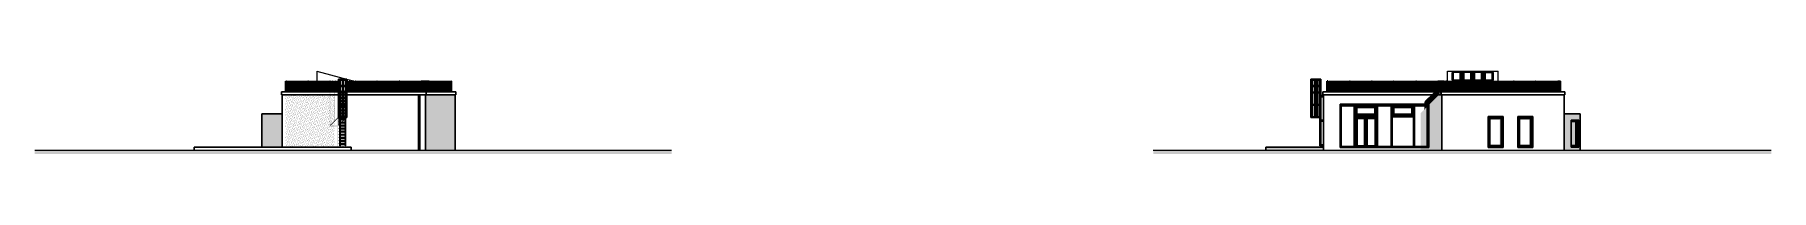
# Model space of a CAD drawing. Header units: metres. Extents: x -328 to 105, y 376 to 433.
# Drawn here: x -218.5 to -77.9, y 426.2 to 433 of the extents above; entities that cross this region are included whole.
import ezdxf

# ---------------------------------------------------------------- set-up
doc = ezdxf.new("R2010")
doc.units = ezdxf.units.M
doc.header["$MEASUREMENT"] = 0
for name, color, linetype in [('00 LineaTerra', 7, 'Continuous'), ('00 NON sezionato 00', 7, 'Continuous'), ('00 Ombre RET', 7, 'Continuous'), ('00 Porte&Fin', 7, 'Continuous'), ('00 Retini', 7, 'Continuous')]:
    doc.layers.add(name, color=color, linetype=linetype)

msp = doc.modelspace()

# ---------------------------------------------------------------- hatches: boundary and pattern name
at = {"layer": '00 Ombre RET', "linetype": 'Continuous', "lineweight": 35}
for points in [[(-198.508, 431.001), (-193.931, 431.001), (-193.931, 431.037), (-198.508, 431.037)], [(-194.659, 428.468), (-194.659, 431.287), (-194.588, 431.287), (-194.588, 428.574), (-193.883, 428.574), (-193.989, 428.468)], [(-194.295, 428.833), (-194.295, 431.287), (-194.224, 431.287), (-194.224, 428.903)], [(-194.036, 426.797), (-194.036, 431.287), (-193.979, 431.287), (-193.979, 426.797)], [(-193.979, 429.223), (-193.931, 429.272), (-193.931, 431.287), (-193.979, 431.287)], [(-193.979, 431.104), (-193.931, 431.104), (-193.931, 431.079), (-193.979, 431.079)], [(-193.979, 430.854), (-193.931, 430.854), (-193.931, 430.829), (-193.979, 430.829)], [(-193.979, 430.604), (-193.931, 430.604), (-193.931, 430.579), (-193.979, 430.579)], [(-193.979, 430.354), (-193.931, 430.354), (-193.931, 430.329), (-193.979, 430.329)], [(-193.926, 431.104), (-193.926, 431.079), (-193.85, 431.079), (-193.85, 431.104)], [(-193.926, 431.001), (-193.85, 431.001), (-193.85, 431.037), (-193.926, 431.037)], [(-193.926, 430.854), (-193.926, 430.829), (-193.85, 430.829), (-193.85, 430.854)], [(-193.926, 430.604), (-193.926, 430.579), (-193.85, 430.579), (-193.85, 430.604)], [(-193.926, 430.354), (-193.926, 430.329), (-193.85, 430.329), (-193.85, 430.354)], [(-193.786, 431.079), (-193.625, 431.079), (-193.625, 431.104), (-193.786, 431.104)], [(-193.621, 431.034), (-193.786, 431.034), (-193.786, 431.001), (-193.621, 431.001)], [(-193.786, 430.829), (-193.625, 430.829), (-193.625, 430.854), (-193.786, 430.854)], [(-193.786, 430.579), (-193.625, 430.579), (-193.625, 430.604), (-193.786, 430.604)], [(-193.786, 430.329), (-193.625, 430.329), (-193.625, 430.354), (-193.786, 430.354)], [(-193.625, 431.284), (-193.621, 431.284), (-193.621, 431.272), (-193.625, 431.272)], [(-193.625, 430.272), (-193.621, 430.272), (-193.621, 431.197), (-193.625, 431.197)], [(-193.621, 429.272), (-193.625, 429.272), (-193.625, 430.197), (-193.621, 430.197)], [(-193.571, 431.272), (-193.554, 431.272), (-193.554, 431.284), (-193.571, 431.284)], [(-193.571, 430.272), (-193.554, 430.272), (-193.554, 431.197), (-193.571, 431.197)], [(-193.406, 431.034), (-193.571, 431.034), (-193.571, 431.001), (-193.406, 431.001)], [(-193.571, 429.272), (-193.554, 429.272), (-193.554, 430.197), (-193.571, 430.197)], [(-193.342, 431.001), (-193.266, 431.001), (-193.266, 431.037), (-193.342, 431.037)], [(-193.261, 431.001), (-187.463, 431.001), (-187.463, 431.037), (-193.261, 431.037)], [(-187.343, 431.001), (-184.478, 431.001), (-184.478, 431.037), (-187.343, 431.037)], [(-114.186, 431.037), (-114.186, 431.001), (-104.606, 431.001), (-104.606, 431.037)], [(-105.656, 430.297), (-105.656, 430.237), (-105.882, 430.01), (-105.882, 430.07), (-112.856, 430.07), (-112.856, 430.297)], [(-104.656, 431.237), (-106.317, 429.575), (-106.317, 426.547), (-104.606, 426.547), (-104.606, 431.037), (-104.656, 431.037)], [(-106.067, 429.825), (-105.996, 429.896), (-105.996, 430.526), (-106.067, 430.455)], [(-105.968, 430.554), (-105.968, 429.924), (-104.794, 431.098), (-104.794, 431.287), (-105.236, 431.287)], [(-104.695, 431.287), (-104.766, 431.287), (-104.766, 431.127), (-104.695, 431.191)], [(-104.606, 431.001), (-94.706, 431.001), (-94.706, 431.037), (-104.606, 431.037)], [(-198.508, 429.497), (-200.15, 429.497), (-200.15, 426.797), (-198.508, 426.797)], [(-194.588, 428.614), (-193.931, 429.272), (-193.931, 429.197), (-194.553, 428.574), (-194.588, 428.574)], [(-193.979, 430.104), (-193.931, 430.104), (-193.931, 430.079), (-193.979, 430.079)], [(-193.979, 429.854), (-193.931, 429.854), (-193.931, 429.829), (-193.979, 429.829)], [(-193.979, 429.604), (-193.931, 429.604), (-193.931, 429.579), (-193.979, 429.579)], [(-193.979, 429.354), (-193.931, 429.354), (-193.931, 429.329), (-193.979, 429.329)], [(-193.918, 428.574), (-193.916, 429.197), (-193.931, 429.197), (-193.979, 429.148), (-193.979, 428.574)], [(-193.979, 429.104), (-193.831, 429.104), (-193.831, 429.079), (-193.979, 429.079)], [(-193.979, 428.854), (-193.831, 428.854), (-193.831, 428.829), (-193.979, 428.829)], [(-193.926, 430.104), (-193.926, 430.079), (-193.85, 430.079), (-193.85, 430.104)], [(-193.926, 429.854), (-193.926, 429.829), (-193.85, 429.829), (-193.85, 429.854)], [(-193.926, 429.604), (-193.926, 429.579), (-193.85, 429.579), (-193.85, 429.604)], [(-193.926, 429.354), (-193.926, 429.329), (-193.85, 429.329), (-193.85, 429.354)], [(-193.883, 428.574), (-193.918, 428.574), (-193.918, 428.614), (-193.336, 429.197), (-193.261, 429.197)], [(-193.786, 430.079), (-193.625, 430.079), (-193.625, 430.104), (-193.786, 430.104)], [(-193.786, 429.829), (-193.625, 429.829), (-193.625, 429.854), (-193.786, 429.854)], [(-193.786, 429.579), (-193.625, 429.579), (-193.625, 429.604), (-193.786, 429.604)], [(-193.786, 429.329), (-193.625, 429.329), (-193.625, 429.354), (-193.786, 429.354)], [(-193.786, 429.079), (-193.625, 429.079), (-193.625, 429.104), (-193.786, 429.104)], [(-193.786, 428.829), (-193.625, 428.829), (-193.625, 428.854), (-193.786, 428.854)], [(-193.554, 429.059), (-193.625, 429.059), (-193.625, 429.197), (-193.554, 429.197)], [(-193.554, 428.809), (-193.611, 428.809), (-193.611, 428.829), (-193.625, 428.829), (-193.625, 429.034), (-193.554, 429.034)], [(-193.554, 428.559), (-193.611, 428.559), (-193.611, 428.784), (-193.554, 428.784)], [(-99.656, 426.797), (-99.939, 426.797), (-99.939, 429.014), (-100.856, 429.014), (-100.856, 429.297), (-99.656, 429.297)], [(-97.256, 426.797), (-97.539, 426.797), (-97.539, 429.014), (-98.456, 429.014), (-98.456, 429.297), (-97.256, 429.297)], [(-94.706, 426.547), (-93.408, 426.547), (-93.408, 429.497), (-94.706, 429.497)], [(-193.979, 428.604), (-193.831, 428.604), (-193.831, 428.579), (-193.979, 428.579)], [(-193.979, 428.354), (-193.831, 428.354), (-193.831, 428.329), (-193.979, 428.329)], [(-193.979, 428.104), (-193.831, 428.104), (-193.831, 428.079), (-193.979, 428.079)], [(-193.979, 427.854), (-193.831, 427.854), (-193.831, 427.829), (-193.979, 427.829)], [(-193.979, 427.604), (-193.831, 427.604), (-193.831, 427.579), (-193.979, 427.579)], [(-193.786, 428.579), (-193.611, 428.579), (-193.611, 428.604), (-193.786, 428.604)], [(-193.786, 428.329), (-193.611, 428.329), (-193.611, 428.354), (-193.786, 428.354)], [(-193.786, 428.079), (-193.611, 428.079), (-193.611, 428.104), (-193.786, 428.104)], [(-193.786, 427.829), (-193.611, 427.829), (-193.611, 427.854), (-193.786, 427.854)], [(-193.786, 427.579), (-193.611, 427.579), (-193.611, 427.604), (-193.786, 427.604)], [(-193.554, 428.309), (-193.611, 428.309), (-193.611, 428.534), (-193.554, 428.534)], [(-193.554, 428.059), (-193.611, 428.059), (-193.611, 428.284), (-193.554, 428.284)], [(-193.554, 427.809), (-193.611, 427.809), (-193.611, 428.034), (-193.554, 428.034)], [(-193.554, 427.559), (-193.611, 427.559), (-193.611, 427.784), (-193.554, 427.784)], [(-193.554, 427.309), (-193.611, 427.309), (-193.611, 427.534), (-193.554, 427.534)], [(-193.979, 427.354), (-193.831, 427.354), (-193.831, 427.329), (-193.979, 427.329)], [(-193.979, 427.104), (-193.831, 427.104), (-193.831, 427.079), (-193.979, 427.079)], [(-193.979, 426.829), (-193.611, 426.829), (-193.611, 426.854), (-193.979, 426.854)], [(-193.786, 427.329), (-193.611, 427.329), (-193.611, 427.354), (-193.786, 427.354)], [(-193.786, 427.079), (-193.611, 427.079), (-193.611, 427.104), (-193.786, 427.104)], [(-193.554, 427.059), (-193.611, 427.059), (-193.611, 427.284), (-193.554, 427.284)], [(-193.554, 426.797), (-193.611, 426.797), (-193.611, 427.034), (-193.554, 427.034)], [(-114.186, 426.547), (-114.186, 426.797), (-118.856, 426.797), (-118.856, 426.547)]]:
    msp.add_hatch(color=244, dxfattribs=at).paths.add_polyline_path(points)
at = {"layer": '00 Ombre RET', "linetype": 'Continuous', "lineweight": 18}
for color, points in [(94, [(-186.893, 426.547), (-184.478, 426.547), (-184.478, 431.037), (-186.893, 431.037)]), (97, [(-218.528, 426.547), (-166.97, 426.547), (-166.97, 426.247), (-218.528, 426.247)]), (97, [(-127.979, 426.547), (-77.943, 426.547), (-77.943, 426.247), (-127.979, 426.247)])]:
    msp.add_hatch(color=color, dxfattribs=at).paths.add_polyline_path(points)
at = {"layer": '00 Retini', "linetype": 'Continuous', "lineweight": 35}
for color, points in [(155, [(-196.458, 432.167), (-198.118, 432.167), (-198.118, 431.317), (-196.458, 431.317)]), (155, [(-194.668, 432.167), (-196.328, 432.167), (-196.328, 431.317), (-194.668, 431.317)]), (155, [(-190.863, 432.167), (-192.523, 432.167), (-192.523, 431.317), (-190.863, 431.317)]), (155, [(-189.073, 432.167), (-190.733, 432.167), (-190.733, 431.317), (-189.073, 431.317)]), (155, [(-187.283, 432.167), (-188.943, 432.167), (-188.943, 431.317), (-187.283, 431.317)]), (193, [(-186.658, 431.317), (-186.658, 432.167), (-187.153, 432.167), (-187.153, 431.317)]), (155, [(-184.868, 432.167), (-186.528, 432.167), (-186.528, 431.317), (-184.868, 431.317)]), (155, [(-112.136, 432.167), (-113.796, 432.167), (-113.796, 431.317), (-112.136, 431.317)]), (155, [(-110.346, 432.167), (-112.006, 432.167), (-112.006, 431.317), (-110.346, 431.317)]), (155, [(-108.556, 432.167), (-110.216, 432.167), (-110.216, 431.317), (-108.556, 431.317)]), (155, [(-106.766, 432.167), (-108.426, 432.167), (-108.426, 431.317), (-106.766, 431.317)]), (155, [(-104.976, 432.167), (-106.636, 432.167), (-106.636, 431.317), (-104.976, 431.317)]), (191, [(-104.396, 431.317), (-104.396, 432.167), (-104.846, 432.167), (-104.846, 431.317)]), (155, [(-102.431, 432.167), (-104.091, 432.167), (-104.091, 431.317), (-102.431, 431.317)]), (155, [(-100.641, 432.167), (-102.301, 432.167), (-102.301, 431.317), (-100.641, 431.317)]), (155, [(-98.851, 432.167), (-100.511, 432.167), (-100.511, 431.317), (-98.851, 431.317)]), (155, [(-97.061, 432.167), (-98.721, 432.167), (-98.721, 431.317), (-97.061, 431.317)]), (155, [(-95.271, 432.167), (-96.931, 432.167), (-96.931, 431.317), (-95.271, 431.317)])]:
    msp.add_hatch(color=color, dxfattribs=at).paths.add_polyline_path(points)
h = msp.add_hatch(dxfattribs=at)
h.set_pattern_fill('Pietra_tagliata', color=120, style=0, pattern_type=2)
h.set_pattern_definition([(45, (0, 0.35), (-0.11136932, 0.11136932), [0, -0.105, 0, -0.1575]), (110, (0.35, 0.35), (0.14800159, 0.05386817), [0, -0.077, 0, -0.133])])
h.paths.add_polyline_path([(-194.233, 426.797), (-198.233, 426.797), (-198.233, 431.037), (-194.233, 431.037)])

# ---------------------------------------------------------------- linework, layer by layer
at = {"layer": '00 LineaTerra', "color": 6, "linetype": 'Continuous', "lineweight": 18}
for p, q in [((-218.528, 426.547), (-166.97, 426.547)), ((-127.979, 426.547), (-77.943, 426.547))]:
    msp.add_line(p, q, dxfattribs=at)
at = {"layer": '00 NON sezionato 00', "color": 3, "linetype": 'Continuous', "lineweight": 35}
for p, q in [((-198.208, 431.287), (-198.208, 432.167)), ((-198.208, 432.167), (-198.158, 432.167)), ((-198.158, 431.287), (-198.158, 432.167)), ((-198.158, 432.107), (-198.118, 432.107)), ((-198.158, 432.007), (-198.118, 432.007)), ((-196.418, 432.107), (-196.458, 432.107)), ((-196.418, 432.007), (-196.458, 432.007)), ((-196.418, 431.287), (-196.418, 432.167)), ((-196.418, 432.167), (-196.368, 432.167)), ((-196.368, 431.287), (-196.368, 432.167)), ((-196.368, 432.107), (-196.328, 432.107)), ((-196.368, 432.007), (-196.328, 432.007)), ((-194.628, 432.107), (-194.668, 432.107)), ((-194.628, 432.007), (-194.668, 432.007)), ((-194.628, 431.287), (-194.628, 432.167)), ((-194.628, 432.167), (-194.578, 432.167)), ((-194.578, 431.287), (-194.578, 432.167)), ((-194.476, 431.287), (-194.476, 432.167)), ((-194.476, 432.167), (-194.426, 432.167)), ((-194.426, 431.287), (-194.426, 432.167)), ((-194.324, 431.287), (-194.324, 432.167)), ((-194.324, 432.167), (-194.274, 432.167)), ((-194.274, 431.287), (-194.274, 432.167)), ((-194.172, 431.287), (-194.172, 432.167)), ((-194.172, 432.167), (-194.122, 432.167)), ((-194.122, 431.287), (-194.122, 432.167)), ((-194.021, 431.287), (-194.021, 432.167)), ((-194.021, 432.167), (-193.971, 432.167)), ((-193.971, 431.287), (-193.971, 432.167)), ((-193.221, 431.287), (-193.221, 432.167)), ((-193.171, 432.167), (-193.221, 432.167)), ((-193.171, 431.287), (-193.171, 432.167)), ((-193.069, 431.287), (-193.069, 432.167)), ((-193.019, 432.167), (-193.069, 432.167)), ((-193.019, 431.287), (-193.019, 432.167)), ((-192.917, 431.287), (-192.917, 432.167)), ((-192.867, 432.167), (-192.917, 432.167)), ((-192.867, 431.287), (-192.867, 432.167)), ((-192.765, 431.287), (-192.765, 432.167)), ((-192.715, 432.167), (-192.765, 432.167)), ((-192.715, 431.287), (-192.715, 432.167)), ((-192.613, 431.287), (-192.613, 432.167)), ((-192.613, 432.167), (-192.563, 432.167)), ((-192.563, 431.287), (-192.563, 432.167)), ((-192.563, 432.107), (-192.523, 432.107)), ((-192.563, 432.007), (-192.523, 432.007)), ((-190.823, 432.107), (-190.863, 432.107)), ((-190.823, 432.007), (-190.863, 432.007)), ((-190.823, 431.287), (-190.823, 432.167)), ((-190.823, 432.167), (-190.773, 432.167)), ((-190.773, 431.287), (-190.773, 432.167)), ((-190.773, 432.107), (-190.733, 432.107)), ((-190.773, 432.007), (-190.733, 432.007)), ((-189.033, 432.107), (-189.073, 432.107)), ((-189.033, 432.007), (-189.073, 432.007)), ((-189.033, 431.287), (-189.033, 432.167)), ((-189.033, 432.167), (-188.983, 432.167)), ((-188.983, 431.287), (-188.983, 432.167)), ((-188.983, 432.107), (-188.943, 432.107)), ((-188.983, 432.007), (-188.943, 432.007)), ((-187.243, 432.107), (-187.283, 432.107)), ((-187.243, 432.007), (-187.283, 432.007)), ((-187.243, 431.287), (-187.243, 432.167)), ((-187.243, 432.167), (-187.193, 432.167)), ((-187.193, 431.287), (-187.193, 432.167)), ((-187.153, 432.107), (-187.193, 432.107)), ((-187.153, 432.007), (-187.193, 432.007)), ((-187.153, 432.167), (-187.153, 431.317)), ((-187.153, 432.167), (-186.658, 432.167)), ((-186.658, 432.167), (-186.658, 431.317)), ((-186.658, 432.107), (-186.618, 432.107)), ((-186.658, 432.007), (-186.618, 432.007)), ((-186.618, 431.287), (-186.618, 432.167)), ((-186.618, 432.167), (-186.568, 432.167)), ((-186.568, 431.287), (-186.568, 432.167)), ((-186.568, 432.107), (-186.528, 432.107)), ((-186.568, 432.007), (-186.528, 432.007)), ((-184.828, 432.107), (-184.868, 432.107)), ((-184.828, 432.007), (-184.868, 432.007)), ((-184.828, 431.287), (-184.828, 432.167)), ((-184.828, 432.167), (-184.778, 432.167)), ((-184.778, 431.287), (-184.778, 432.167)), ((-113.836, 432.167), (-113.886, 432.167)), ((-113.886, 431.287), (-113.886, 432.167)), ((-113.836, 431.287), (-113.836, 432.167)), ((-113.836, 432.107), (-113.796, 432.107)), ((-113.836, 432.007), (-113.796, 432.007)), ((-112.096, 432.107), (-112.136, 432.107)), ((-112.096, 432.007), (-112.136, 432.007)), ((-112.096, 431.287), (-112.096, 432.167)), ((-112.096, 432.167), (-112.046, 432.167)), ((-112.046, 431.287), (-112.046, 432.167)), ((-112.046, 432.107), (-112.006, 432.107)), ((-112.046, 432.007), (-112.006, 432.007)), ((-110.306, 432.107), (-110.346, 432.107)), ((-110.306, 432.007), (-110.346, 432.007)), ((-110.306, 431.287), (-110.306, 432.167)), ((-110.306, 432.167), (-110.256, 432.167)), ((-110.256, 431.287), (-110.256, 432.167)), ((-110.256, 432.107), (-110.216, 432.107)), ((-110.256, 432.007), (-110.216, 432.007)), ((-108.516, 432.107), (-108.556, 432.107)), ((-108.516, 432.007), (-108.556, 432.007)), ((-108.516, 431.287), (-108.516, 432.167)), ((-108.516, 432.167), (-108.466, 432.167)), ((-108.466, 431.287), (-108.466, 432.167)), ((-108.466, 432.107), (-108.426, 432.107)), ((-108.466, 432.007), (-108.426, 432.007)), ((-106.726, 432.107), (-106.766, 432.107)), ((-106.726, 432.007), (-106.766, 432.007)), ((-106.726, 431.287), (-106.726, 432.167)), ((-106.726, 432.167), (-106.676, 432.167)), ((-106.676, 431.287), (-106.676, 432.167)), ((-106.676, 432.107), (-106.636, 432.107)), ((-106.676, 432.007), (-106.636, 432.007)), ((-104.936, 432.107), (-104.976, 432.107)), ((-104.936, 432.007), (-104.976, 432.007)), ((-104.936, 431.287), (-104.936, 432.167)), ((-104.936, 432.167), (-104.886, 432.167)), ((-104.886, 431.287), (-104.886, 432.167)), ((-104.846, 432.107), (-104.886, 432.107)), ((-104.846, 432.007), (-104.886, 432.007)), ((-104.846, 432.167), (-104.846, 431.317)), ((-104.846, 432.167), (-104.396, 432.167)), ((-104.396, 432.167), (-104.396, 431.317)), ((-104.396, 432.107), (-104.356, 432.107)), ((-104.396, 432.007), (-104.356, 432.007)), ((-104.356, 432.167), (-104.306, 432.167)), ((-104.356, 431.287), (-104.356, 432.167)), ((-104.306, 431.287), (-104.306, 432.167)), ((-104.268, 432.167), (-104.218, 432.167)), ((-104.268, 431.287), (-104.268, 432.167)), ((-104.218, 431.287), (-104.218, 432.167)), ((-104.181, 432.167), (-104.131, 432.167)), ((-104.181, 431.287), (-104.181, 432.167)), ((-104.131, 431.287), (-104.131, 432.167)), ((-104.131, 432.107), (-104.091, 432.107)), ((-104.131, 432.007), (-104.091, 432.007)), ((-102.391, 432.107), (-102.431, 432.107)), ((-102.391, 432.007), (-102.431, 432.007)), ((-102.391, 431.287), (-102.391, 432.167)), ((-102.391, 432.167), (-102.341, 432.167)), ((-102.341, 431.287), (-102.341, 432.167)), ((-102.341, 432.107), (-102.301, 432.107)), ((-102.341, 432.007), (-102.301, 432.007)), ((-100.601, 432.107), (-100.641, 432.107)), ((-100.601, 432.007), (-100.641, 432.007)), ((-100.601, 431.287), (-100.601, 432.167)), ((-100.601, 432.167), (-100.551, 432.167)), ((-100.551, 431.287), (-100.551, 432.167)), ((-100.551, 432.107), (-100.511, 432.107)), ((-100.551, 432.007), (-100.511, 432.007)), ((-98.811, 432.107), (-98.851, 432.107)), ((-98.811, 432.007), (-98.851, 432.007)), ((-98.811, 431.287), (-98.811, 432.167)), ((-98.811, 432.167), (-98.761, 432.167)), ((-98.761, 431.287), (-98.761, 432.167)), ((-98.761, 432.107), (-98.721, 432.107)), ((-98.761, 432.007), (-98.721, 432.007)), ((-97.021, 432.107), (-97.061, 432.107)), ((-97.021, 432.007), (-97.061, 432.007)), ((-97.021, 431.287), (-97.021, 432.167)), ((-97.021, 432.167), (-96.971, 432.167)), ((-96.971, 431.287), (-96.971, 432.167)), ((-96.971, 432.107), (-96.931, 432.107)), ((-96.971, 432.007), (-96.931, 432.007)), ((-95.231, 432.107), (-95.271, 432.107)), ((-95.231, 432.007), (-95.271, 432.007)), ((-95.231, 431.287), (-95.231, 432.167)), ((-95.231, 432.167), (-95.181, 432.167)), ((-95.181, 431.287), (-95.181, 432.167)), ((-95.143, 431.287), (-95.143, 432.167)), ((-95.143, 432.167), (-95.093, 432.167)), ((-95.093, 431.287), (-95.093, 432.167)), ((-95.056, 431.287), (-95.056, 432.167)), ((-95.056, 432.167), (-95.006, 432.167)), ((-95.006, 431.287), (-95.006, 432.167)), ((-198.158, 431.477), (-198.118, 431.477)), ((-198.158, 431.377), (-198.118, 431.377)), ((-196.418, 431.477), (-196.458, 431.477)), ((-196.418, 431.377), (-196.458, 431.377)), ((-196.368, 431.477), (-196.328, 431.477)), ((-196.368, 431.377), (-196.328, 431.377)), ((-194.628, 431.477), (-194.668, 431.477)), ((-194.628, 431.377), (-194.668, 431.377)), ((-192.563, 431.477), (-192.523, 431.477)), ((-192.563, 431.377), (-192.523, 431.377)), ((-190.823, 431.477), (-190.863, 431.477)), ((-190.823, 431.377), (-190.863, 431.377)), ((-190.773, 431.477), (-190.733, 431.477)), ((-190.773, 431.377), (-190.733, 431.377)), ((-189.033, 431.477), (-189.073, 431.477)), ((-189.033, 431.377), (-189.073, 431.377)), ((-188.983, 431.477), (-188.943, 431.477)), ((-188.983, 431.377), (-188.943, 431.377)), ((-187.243, 431.477), (-187.283, 431.477)), ((-187.243, 431.377), (-187.283, 431.377)), ((-187.153, 431.477), (-187.193, 431.477)), ((-187.153, 431.377), (-187.193, 431.377)), ((-187.153, 431.317), (-186.658, 431.317)), ((-186.658, 431.477), (-186.618, 431.477)), ((-186.658, 431.377), (-186.618, 431.377)), ((-186.568, 431.477), (-186.528, 431.477)), ((-186.568, 431.377), (-186.528, 431.377)), ((-184.828, 431.477), (-184.868, 431.477)), ((-184.828, 431.377), (-184.868, 431.377)), ((-113.836, 431.477), (-113.796, 431.477)), ((-113.836, 431.377), (-113.796, 431.377)), ((-112.096, 431.477), (-112.136, 431.477)), ((-112.096, 431.377), (-112.136, 431.377)), ((-112.046, 431.477), (-112.006, 431.477)), ((-112.046, 431.377), (-112.006, 431.377)), ((-110.306, 431.477), (-110.346, 431.477)), ((-110.306, 431.377), (-110.346, 431.377)), ((-110.256, 431.477), (-110.216, 431.477)), ((-110.256, 431.377), (-110.216, 431.377)), ((-108.516, 431.477), (-108.556, 431.477)), ((-108.516, 431.377), (-108.556, 431.377)), ((-108.466, 431.477), (-108.426, 431.477)), ((-108.466, 431.377), (-108.426, 431.377)), ((-106.726, 431.477), (-106.766, 431.477)), ((-106.726, 431.377), (-106.766, 431.377)), ((-106.676, 431.477), (-106.636, 431.477)), ((-106.676, 431.377), (-106.636, 431.377)), ((-106.262, 431.477), (-106.302, 431.477)), ((-106.262, 431.377), (-106.302, 431.377)), ((-104.936, 431.477), (-104.976, 431.477)), ((-104.936, 431.377), (-104.976, 431.377)), ((-104.846, 431.477), (-104.886, 431.477)), ((-104.846, 431.377), (-104.886, 431.377)), ((-104.846, 431.317), (-104.396, 431.317)), ((-104.396, 431.477), (-104.356, 431.477)), ((-104.396, 431.377), (-104.356, 431.377)), ((-104.131, 431.477), (-104.091, 431.477)), ((-104.131, 431.377), (-104.091, 431.377)), ((-102.391, 431.477), (-102.431, 431.477)), ((-102.391, 431.377), (-102.431, 431.377)), ((-102.341, 431.477), (-102.301, 431.477)), ((-102.341, 431.377), (-102.301, 431.377)), ((-100.601, 431.477), (-100.641, 431.477)), ((-100.601, 431.377), (-100.641, 431.377)), ((-100.551, 431.477), (-100.511, 431.477)), ((-100.551, 431.377), (-100.511, 431.377)), ((-98.811, 431.477), (-98.851, 431.477)), ((-98.811, 431.377), (-98.851, 431.377)), ((-98.761, 431.477), (-98.721, 431.477)), ((-98.761, 431.377), (-98.721, 431.377)), ((-97.021, 431.477), (-97.061, 431.477)), ((-97.021, 431.377), (-97.061, 431.377)), ((-96.971, 431.477), (-96.931, 431.477)), ((-96.971, 431.377), (-96.931, 431.377)), ((-95.231, 431.477), (-95.271, 431.477)), ((-95.231, 431.377), (-95.271, 431.377))]:
    msp.add_line(p, q, dxfattribs=at)
at = {"layer": '00 NON sezionato 00', "color": 28, "linetype": 'Continuous', "lineweight": 18}
for p, q in [((-198.118, 432.167), (-196.458, 432.167)), ((-198.118, 432.167), (-198.118, 431.317)), ((-196.458, 432.167), (-196.458, 431.317)), ((-196.328, 432.167), (-194.668, 432.167)), ((-196.328, 432.167), (-196.328, 431.317)), ((-194.668, 432.167), (-194.668, 431.317)), ((-192.523, 432.167), (-190.863, 432.167)), ((-192.523, 432.167), (-192.523, 431.317)), ((-190.863, 432.167), (-190.863, 431.317)), ((-190.733, 432.167), (-189.073, 432.167)), ((-190.733, 432.167), (-190.733, 431.317)), ((-189.073, 432.167), (-189.073, 431.317)), ((-188.943, 432.167), (-187.283, 432.167)), ((-188.943, 432.167), (-188.943, 431.317)), ((-187.283, 432.167), (-187.283, 431.317)), ((-186.528, 432.167), (-184.868, 432.167)), ((-186.528, 432.167), (-186.528, 431.317)), ((-184.868, 432.167), (-184.868, 431.317)), ((-113.796, 432.167), (-112.136, 432.167)), ((-113.796, 432.167), (-113.796, 431.317)), ((-112.136, 432.167), (-112.136, 431.317)), ((-112.006, 432.167), (-110.346, 432.167)), ((-112.006, 432.167), (-112.006, 431.317)), ((-110.346, 432.167), (-110.346, 431.317)), ((-110.216, 432.167), (-108.556, 432.167)), ((-110.216, 432.167), (-110.216, 431.317)), ((-108.556, 432.167), (-108.556, 431.317)), ((-108.426, 432.167), (-106.766, 432.167)), ((-108.426, 432.167), (-108.426, 431.317)), ((-106.766, 432.167), (-106.766, 431.317)), ((-106.636, 432.167), (-104.976, 432.167)), ((-106.636, 432.167), (-106.636, 431.317)), ((-104.976, 432.167), (-104.976, 431.317)), ((-104.091, 432.167), (-102.431, 432.167)), ((-104.091, 432.167), (-104.091, 431.317)), ((-102.431, 432.167), (-102.431, 431.317)), ((-102.301, 432.167), (-100.641, 432.167)), ((-102.301, 432.167), (-102.301, 431.317)), ((-100.641, 432.167), (-100.641, 431.317)), ((-100.511, 432.167), (-98.851, 432.167)), ((-100.511, 432.167), (-100.511, 431.317)), ((-98.851, 432.167), (-98.851, 431.317)), ((-98.721, 432.167), (-97.061, 432.167)), ((-98.721, 432.167), (-98.721, 431.317)), ((-97.061, 432.167), (-97.061, 431.317)), ((-96.931, 432.167), (-95.271, 432.167)), ((-96.931, 432.167), (-96.931, 431.317)), ((-95.271, 432.167), (-95.271, 431.317)), ((-198.118, 431.317), (-196.458, 431.317)), ((-196.328, 431.317), (-194.668, 431.317)), ((-192.523, 431.317), (-190.863, 431.317)), ((-190.733, 431.317), (-189.073, 431.317)), ((-188.943, 431.317), (-187.283, 431.317)), ((-186.528, 431.317), (-184.868, 431.317)), ((-113.796, 431.317), (-112.136, 431.317)), ((-112.006, 431.317), (-110.346, 431.317)), ((-110.216, 431.317), (-108.556, 431.317)), ((-108.426, 431.317), (-106.766, 431.317)), ((-106.636, 431.317), (-104.976, 431.317)), ((-104.091, 431.317), (-102.431, 431.317)), ((-102.301, 431.317), (-100.641, 431.317)), ((-100.511, 431.317), (-98.851, 431.317)), ((-98.721, 431.317), (-97.061, 431.317)), ((-96.931, 431.317), (-95.271, 431.317))]:
    msp.add_line(p, q, dxfattribs=at)
at = {"layer": '00 NON sezionato 00', "color": 93, "linetype": 'Continuous', "lineweight": 18}
for p, q in [((-195.698, 432.975), (-192.788, 432.196)), ((-195.698, 432.975), (-195.698, 432.167)), ((-192.788, 432.196), (-192.788, 431.287)), ((-104.161, 432.167), (-104.161, 432.975)), ((-104.161, 432.975), (-100.051, 432.975)), ((-103.781, 432.244), (-103.781, 432.87)), ((-103.721, 432.87), (-103.781, 432.87)), ((-103.781, 432.244), (-103.018, 432.244)), ((-103.721, 432.254), (-103.721, 432.87)), ((-103.018, 432.87), (-103.721, 432.87)), ((-103.721, 432.254), (-103.078, 432.254)), ((-103.661, 432.263), (-103.661, 432.849)), ((-103.138, 432.849), (-103.661, 432.849)), ((-103.661, 432.263), (-103.138, 432.263)), ((-103.138, 432.263), (-103.138, 432.849)), ((-103.078, 432.254), (-103.078, 432.87)), ((-103.018, 432.244), (-103.018, 432.87)), ((-103.018, 432.86), (-102.918, 432.86)), ((-103.018, 432.387), (-103.018, 432.86)), ((-103.018, 432.244), (-102.918, 432.244)), ((-102.858, 432.87), (-102.918, 432.87)), ((-102.918, 432.244), (-102.918, 432.87)), ((-102.918, 432.244), (-102.156, 432.244)), ((-102.156, 432.87), (-102.858, 432.87)), ((-102.858, 432.254), (-102.858, 432.87)), ((-102.858, 432.254), (-102.216, 432.254)), ((-102.276, 432.849), (-102.798, 432.849)), ((-102.798, 432.263), (-102.798, 432.849)), ((-102.798, 432.263), (-102.276, 432.263)), ((-102.276, 432.263), (-102.276, 432.849)), ((-102.216, 432.254), (-102.216, 432.87)), ((-102.156, 432.244), (-102.156, 432.87)), ((-102.156, 432.86), (-102.056, 432.86)), ((-102.156, 432.387), (-102.156, 432.86)), ((-102.156, 432.244), (-102.056, 432.244)), ((-101.996, 432.87), (-102.056, 432.87)), ((-102.056, 432.244), (-102.056, 432.87)), ((-102.056, 432.244), (-101.293, 432.244)), ((-101.293, 432.87), (-101.996, 432.87)), ((-101.996, 432.254), (-101.996, 432.87)), ((-101.996, 432.254), (-101.353, 432.254)), ((-101.413, 432.849), (-101.936, 432.849)), ((-101.936, 432.263), (-101.936, 432.849)), ((-101.936, 432.263), (-101.413, 432.263)), ((-101.413, 432.263), (-101.413, 432.849)), ((-101.353, 432.254), (-101.353, 432.87)), ((-101.293, 432.244), (-101.293, 432.87)), ((-101.293, 432.86), (-101.193, 432.86)), ((-101.293, 432.387), (-101.293, 432.86)), ((-101.293, 432.244), (-101.193, 432.244)), ((-101.193, 432.87), (-100.491, 432.87)), ((-101.193, 432.244), (-101.193, 432.87)), ((-101.193, 432.244), (-100.431, 432.244)), ((-101.133, 432.254), (-101.133, 432.87)), ((-101.133, 432.254), (-100.491, 432.254)), ((-101.073, 432.849), (-100.551, 432.849)), ((-101.073, 432.263), (-101.073, 432.849)), ((-101.073, 432.263), (-100.551, 432.263)), ((-100.551, 432.263), (-100.551, 432.849)), ((-100.431, 432.87), (-100.491, 432.87)), ((-100.491, 432.254), (-100.491, 432.87)), ((-100.431, 432.244), (-100.431, 432.87)), ((-100.431, 432.387), (-100.431, 432.86)), ((-100.051, 432.167), (-100.051, 432.975))]:
    msp.add_line(p, q, dxfattribs=at)
at = {"layer": '00 NON sezionato 00', "color": 2, "linetype": 'Continuous', "lineweight": 25}
for p, q in [((-193.931, 432.309), (-193.261, 432.309)), ((-193.931, 429.197), (-193.931, 432.309)), ((-193.931, 432.234), (-193.261, 432.234)), ((-193.931, 431.809), (-193.261, 431.809)), ((-193.931, 431.734), (-193.261, 431.734)), ((-193.926, 431.809), (-193.926, 432.234)), ((-193.926, 431.272), (-193.926, 431.734)), ((-193.85, 431.809), (-193.85, 432.234)), ((-193.85, 431.272), (-193.85, 431.734)), ((-193.814, 431.809), (-193.814, 432.234)), ((-193.814, 431.272), (-193.814, 431.734)), ((-193.621, 431.809), (-193.621, 432.234)), ((-193.621, 431.272), (-193.621, 431.734)), ((-193.571, 431.809), (-193.571, 432.234)), ((-193.571, 431.272), (-193.571, 431.734)), ((-193.377, 431.809), (-193.377, 432.234)), ((-193.377, 431.272), (-193.377, 431.734)), ((-193.342, 431.809), (-193.342, 432.234)), ((-193.342, 431.272), (-193.342, 431.734)), ((-193.266, 431.809), (-193.266, 432.234)), ((-193.266, 431.272), (-193.266, 431.734)), ((-193.261, 429.197), (-193.261, 432.309)), ((-115.213, 432.309), (-114.396, 432.309)), ((-115.213, 432.234), (-115.213, 432.309)), ((-115.213, 429.197), (-115.213, 432.234)), ((-115.213, 432.234), (-114.396, 432.234)), ((-115.213, 431.809), (-114.396, 431.809)), ((-115.213, 431.734), (-114.396, 431.734)), ((-115.203, 431.809), (-115.203, 432.234)), ((-115.203, 431.272), (-115.203, 431.734)), ((-115.132, 431.809), (-115.132, 432.234)), ((-115.132, 431.272), (-115.132, 431.734)), ((-115.097, 431.809), (-115.097, 432.234)), ((-115.097, 431.272), (-115.097, 431.734)), ((-114.903, 431.809), (-114.903, 432.234)), ((-114.903, 431.272), (-114.903, 431.734)), ((-114.853, 431.809), (-114.853, 432.234)), ((-114.853, 431.272), (-114.853, 431.734)), ((-114.695, 431.809), (-114.695, 432.234)), ((-114.695, 431.272), (-114.695, 431.734)), ((-114.645, 431.809), (-114.645, 432.234)), ((-114.645, 431.272), (-114.645, 431.734)), ((-114.486, 426.897), (-114.486, 432.234)), ((-114.396, 426.897), (-114.396, 432.309)), ((-198.558, 431.287), (-193.931, 431.287)), ((-198.558, 431.287), (-198.558, 431.037)), ((-198.558, 431.037), (-193.931, 431.037)), ((-198.508, 426.787), (-198.508, 431.037)), ((-193.931, 431.272), (-193.261, 431.272)), ((-193.931, 431.197), (-193.261, 431.197)), ((-193.931, 430.272), (-193.261, 430.272)), ((-193.931, 430.197), (-193.261, 430.197)), ((-193.926, 431.287), (-193.85, 431.287)), ((-193.926, 430.272), (-193.926, 431.197)), ((-193.926, 431.037), (-193.85, 431.037)), ((-193.926, 429.272), (-193.926, 430.197)), ((-193.85, 430.272), (-193.85, 431.197)), ((-193.85, 429.272), (-193.85, 430.197)), ((-193.786, 431.397), (-193.814, 431.397)), ((-193.814, 430.272), (-193.814, 431.197)), ((-193.814, 429.272), (-193.814, 430.197)), ((-193.786, 431.272), (-193.786, 431.397)), ((-193.786, 431.309), (-193.621, 431.309)), ((-193.786, 431.284), (-193.621, 431.284)), ((-193.786, 430.272), (-193.786, 431.197)), ((-193.786, 431.059), (-193.621, 431.059)), ((-193.786, 431.034), (-193.621, 431.034)), ((-193.786, 430.809), (-193.621, 430.809)), ((-193.786, 430.784), (-193.621, 430.784)), ((-193.786, 430.559), (-193.621, 430.559)), ((-193.786, 430.534), (-193.621, 430.534)), ((-193.786, 430.309), (-193.621, 430.309)), ((-193.786, 430.284), (-193.621, 430.284)), ((-193.786, 429.272), (-193.786, 430.197)), ((-193.621, 430.272), (-193.621, 431.197)), ((-193.621, 429.272), (-193.621, 430.197)), ((-193.571, 431.309), (-193.406, 431.309)), ((-193.571, 431.284), (-193.406, 431.284)), ((-193.571, 430.272), (-193.571, 431.197)), ((-193.571, 431.059), (-193.406, 431.059)), ((-193.571, 431.034), (-193.406, 431.034)), ((-193.571, 430.809), (-193.406, 430.809)), ((-193.571, 430.784), (-193.406, 430.784)), ((-193.571, 430.559), (-193.406, 430.559)), ((-193.571, 430.534), (-193.406, 430.534)), ((-193.571, 430.309), (-193.406, 430.309)), ((-193.571, 430.284), (-193.406, 430.284)), ((-193.571, 429.272), (-193.571, 430.197)), ((-193.406, 431.397), (-193.377, 431.397)), ((-193.406, 431.272), (-193.406, 431.397)), ((-193.406, 430.272), (-193.406, 431.197)), ((-193.406, 429.272), (-193.406, 430.197)), ((-193.377, 430.272), (-193.377, 431.197)), ((-193.377, 429.272), (-193.377, 430.197)), ((-193.266, 431.287), (-193.342, 431.287)), ((-193.342, 430.272), (-193.342, 431.197)), ((-193.342, 431.037), (-193.266, 431.037)), ((-193.342, 429.272), (-193.342, 430.197)), ((-193.266, 430.272), (-193.266, 431.197)), ((-193.266, 429.272), (-193.266, 430.197)), ((-193.261, 431.287), (-186.843, 431.287)), ((-193.261, 431.037), (-186.843, 431.037)), ((-187.463, 426.547), (-187.463, 431.037)), ((-187.343, 426.547), (-187.343, 431.037)), ((-186.893, 426.547), (-186.893, 431.037)), ((-186.843, 431.037), (-186.843, 431.287)), ((-186.843, 431.287), (-184.428, 431.287)), ((-186.843, 431.037), (-184.428, 431.037)), ((-184.478, 426.547), (-184.478, 431.037)), ((-184.428, 431.037), (-184.428, 431.287)), ((-115.213, 431.272), (-114.396, 431.272)), ((-115.213, 431.197), (-114.396, 431.197)), ((-115.213, 430.272), (-114.396, 430.272)), ((-115.213, 430.197), (-114.396, 430.197)), ((-115.203, 430.272), (-115.203, 431.197)), ((-115.203, 429.272), (-115.203, 430.197)), ((-115.132, 430.272), (-115.132, 431.197)), ((-115.132, 429.272), (-115.132, 430.197)), ((-115.097, 430.272), (-115.097, 431.197)), ((-115.097, 429.272), (-115.097, 430.197)), ((-114.903, 430.272), (-114.903, 431.197)), ((-114.903, 429.272), (-114.903, 430.197)), ((-114.853, 430.272), (-114.853, 431.197)), ((-114.853, 429.272), (-114.853, 430.197)), ((-114.695, 430.272), (-114.695, 431.197)), ((-114.695, 429.272), (-114.695, 430.197)), ((-114.645, 430.272), (-114.645, 431.197)), ((-114.645, 429.272), (-114.645, 430.197)), ((-114.396, 430.997), (-114.186, 430.997)), ((-114.396, 430.897), (-114.186, 430.897)), ((-114.236, 431.287), (-104.656, 431.287)), ((-114.236, 431.037), (-114.236, 431.287)), ((-114.236, 431.037), (-104.656, 431.037)), ((-114.196, 430.897), (-114.196, 430.997)), ((-114.186, 426.547), (-114.186, 431.037)), ((-112.856, 430.297), (-105.656, 430.297)), ((-112.856, 426.767), (-112.856, 430.297)), ((-105.656, 426.767), (-105.656, 430.297)), ((-104.656, 431.037), (-104.656, 431.287)), ((-104.656, 431.287), (-94.656, 431.287)), ((-104.656, 431.037), (-94.656, 431.037)), ((-104.606, 426.547), (-104.606, 431.037)), ((-94.706, 426.547), (-94.706, 431.037)), ((-94.656, 431.037), (-94.656, 431.287)), ((-198.508, 429.497), (-200.15, 429.497)), ((-200.15, 426.787), (-200.15, 429.497)), ((-193.931, 429.272), (-193.261, 429.272)), ((-193.931, 429.197), (-193.261, 429.197)), ((-193.831, 426.897), (-193.831, 429.197)), ((-193.786, 430.059), (-193.621, 430.059)), ((-193.786, 430.034), (-193.621, 430.034)), ((-193.786, 429.809), (-193.621, 429.809)), ((-193.786, 429.784), (-193.621, 429.784)), ((-193.786, 429.559), (-193.621, 429.559)), ((-193.786, 429.534), (-193.621, 429.534)), ((-193.786, 429.309), (-193.621, 429.309)), ((-193.786, 429.284), (-193.621, 429.284)), ((-193.786, 426.897), (-193.786, 429.197)), ((-193.786, 429.059), (-193.406, 429.059)), ((-193.786, 429.034), (-193.406, 429.034)), ((-193.786, 428.809), (-193.406, 428.809)), ((-193.786, 428.784), (-193.406, 428.784)), ((-193.571, 430.059), (-193.406, 430.059)), ((-193.571, 430.034), (-193.406, 430.034)), ((-193.571, 429.809), (-193.406, 429.809)), ((-193.571, 429.784), (-193.406, 429.784)), ((-193.571, 429.559), (-193.406, 429.559)), ((-193.571, 429.534), (-193.406, 429.534)), ((-193.571, 429.309), (-193.406, 429.309)), ((-193.571, 429.284), (-193.406, 429.284)), ((-193.406, 426.897), (-193.406, 429.197)), ((-193.361, 426.897), (-193.361, 429.197)), ((-115.213, 429.272), (-114.396, 429.272)), ((-115.213, 429.197), (-114.396, 429.197)), ((-114.396, 428.997), (-114.186, 428.997)), ((-114.396, 428.897), (-114.186, 428.897)), ((-114.196, 428.897), (-114.196, 428.997)), ((-100.856, 429.297), (-99.656, 429.297)), ((-100.856, 426.767), (-100.856, 429.297)), ((-99.656, 426.767), (-99.656, 429.297)), ((-98.456, 429.297), (-97.256, 429.297)), ((-98.456, 426.767), (-98.456, 429.297)), ((-97.256, 426.767), (-97.256, 429.297)), ((-94.706, 429.497), (-93.408, 429.497)), ((-94.155, 428.997), (-93.518, 428.997)), ((-94.155, 426.797), (-94.155, 428.997)), ((-93.518, 426.797), (-93.518, 428.997)), ((-93.408, 426.547), (-93.408, 429.497)), ((-193.786, 428.559), (-193.406, 428.559)), ((-193.786, 428.534), (-193.406, 428.534)), ((-193.786, 428.309), (-193.406, 428.309)), ((-193.786, 428.284), (-193.406, 428.284)), ((-193.786, 428.059), (-193.406, 428.059)), ((-193.786, 428.034), (-193.406, 428.034)), ((-193.786, 427.809), (-193.406, 427.809)), ((-193.786, 427.784), (-193.406, 427.784)), ((-193.786, 427.559), (-193.406, 427.559)), ((-193.786, 427.534), (-193.406, 427.534)), ((-205.628, 426.787), (-192.903, 426.787)), ((-205.628, 426.787), (-205.628, 426.547)), ((-193.831, 426.897), (-193.786, 426.897)), ((-193.786, 427.309), (-193.406, 427.309)), ((-193.786, 427.284), (-193.406, 427.284)), ((-193.786, 427.059), (-193.406, 427.059)), ((-193.786, 427.034), (-193.406, 427.034)), ((-193.406, 426.897), (-193.361, 426.897)), ((-192.903, 426.547), (-192.903, 426.787)), ((-118.856, 426.797), (-114.186, 426.797)), ((-118.856, 426.547), (-118.856, 426.797)), ((-114.396, 426.897), (-114.486, 426.897)), ((-114.396, 426.997), (-114.186, 426.997)), ((-114.396, 426.897), (-114.186, 426.897)), ((-114.196, 426.897), (-114.196, 426.997)), ((-112.856, 426.797), (-105.656, 426.797)), ((-112.856, 426.767), (-105.656, 426.767)), ((-99.656, 426.797), (-100.856, 426.797)), ((-99.656, 426.767), (-100.856, 426.767)), ((-97.256, 426.797), (-98.456, 426.797)), ((-97.256, 426.767), (-98.456, 426.767)), ((-94.155, 426.797), (-93.518, 426.797))]:
    msp.add_line(p, q, dxfattribs=at)
at = {"layer": '00 Porte&Fin', "color": 3, "linetype": 'Continuous', "lineweight": 35}
for p, q in [((-112.856, 430.242), (-105.656, 430.242)), ((-112.801, 426.797), (-112.801, 430.242)), ((-112.751, 426.797), (-112.751, 430.242)), ((-112.751, 430.192), (-111.681, 430.192)), ((-111.681, 426.797), (-111.681, 430.242)), ((-111.631, 426.797), (-111.631, 430.242)), ((-111.631, 430.192), (-109.881, 430.192)), ((-109.881, 426.797), (-109.881, 430.242)), ((-109.831, 426.797), (-109.831, 430.242)), ((-109.831, 430.192), (-108.681, 430.192)), ((-108.681, 426.797), (-108.681, 430.242)), ((-108.631, 426.797), (-108.631, 430.242)), ((-108.631, 430.192), (-106.881, 430.192)), ((-106.881, 426.797), (-106.881, 430.242)), ((-106.831, 426.797), (-106.831, 430.242)), ((-106.831, 430.192), (-105.761, 430.192)), ((-105.761, 426.797), (-105.761, 430.242)), ((-105.711, 426.797), (-105.711, 430.242)), ((-111.631, 429.347), (-109.881, 429.347)), ((-111.631, 429.297), (-109.881, 429.297)), ((-111.591, 429.387), (-111.591, 430.152)), ((-111.591, 430.152), (-109.921, 430.152)), ((-111.591, 429.387), (-109.921, 429.387)), ((-111.591, 429.257), (-111.591, 426.797)), ((-111.591, 429.257), (-109.921, 429.257)), ((-111.591, 429.257), (-111.591, 426.797)), ((-111.491, 429.487), (-111.491, 430.052)), ((-111.491, 430.052), (-110.021, 430.052)), ((-111.491, 429.487), (-110.021, 429.487)), ((-111.491, 429.157), (-111.491, 426.797)), ((-111.491, 429.157), (-110.856, 429.157)), ((-110.856, 426.797), (-110.856, 429.157)), ((-110.756, 426.797), (-110.756, 429.257)), ((-110.656, 426.797), (-110.656, 429.157)), ((-110.656, 429.157), (-110.021, 429.157)), ((-110.021, 429.487), (-110.021, 430.052)), ((-110.021, 429.157), (-110.021, 426.797)), ((-109.921, 429.387), (-109.921, 430.152)), ((-109.921, 429.257), (-109.921, 426.797)), ((-108.631, 429.347), (-106.881, 429.347)), ((-108.631, 429.297), (-106.881, 429.297)), ((-108.591, 429.387), (-108.591, 430.152)), ((-108.591, 430.152), (-106.921, 430.152)), ((-108.591, 429.387), (-106.921, 429.387)), ((-108.491, 429.487), (-108.491, 430.052)), ((-108.491, 430.052), (-107.021, 430.052)), ((-108.491, 429.487), (-107.021, 429.487)), ((-107.021, 429.487), (-107.021, 430.052)), ((-106.921, 429.387), (-106.921, 430.152)), ((-100.816, 426.797), (-100.816, 429.257)), ((-100.816, 429.257), (-99.696, 429.257)), ((-100.716, 426.797), (-100.716, 429.157)), ((-100.716, 429.157), (-99.796, 429.157)), ((-99.796, 426.797), (-99.796, 429.157)), ((-99.696, 426.797), (-99.696, 429.257)), ((-98.416, 426.797), (-98.416, 429.257)), ((-98.416, 429.257), (-97.296, 429.257)), ((-98.316, 426.797), (-98.316, 429.157)), ((-98.316, 429.157), (-97.396, 429.157)), ((-97.396, 426.797), (-97.396, 429.157)), ((-97.296, 426.797), (-97.296, 429.257)), ((-94.155, 428.957), (-93.698, 428.957)), ((-94.155, 428.907), (-93.733, 428.907)), ((-93.733, 426.797), (-93.733, 428.907)), ((-93.698, 426.797), (-93.698, 428.957)), ((-93.669, 426.797), (-93.669, 428.997)), ((-112.751, 426.847), (-111.681, 426.847)), ((-111.491, 426.897), (-110.856, 426.897)), ((-110.656, 426.897), (-110.021, 426.897)), ((-109.831, 426.847), (-108.681, 426.847)), ((-108.631, 426.847), (-106.881, 426.847)), ((-106.831, 426.847), (-105.761, 426.847)), ((-99.796, 426.897), (-100.716, 426.897)), ((-97.396, 426.897), (-98.316, 426.897)), ((-93.733, 426.897), (-94.155, 426.897))]:
    msp.add_line(p, q, dxfattribs=at)

doc.saveas('drawing.dxf')
